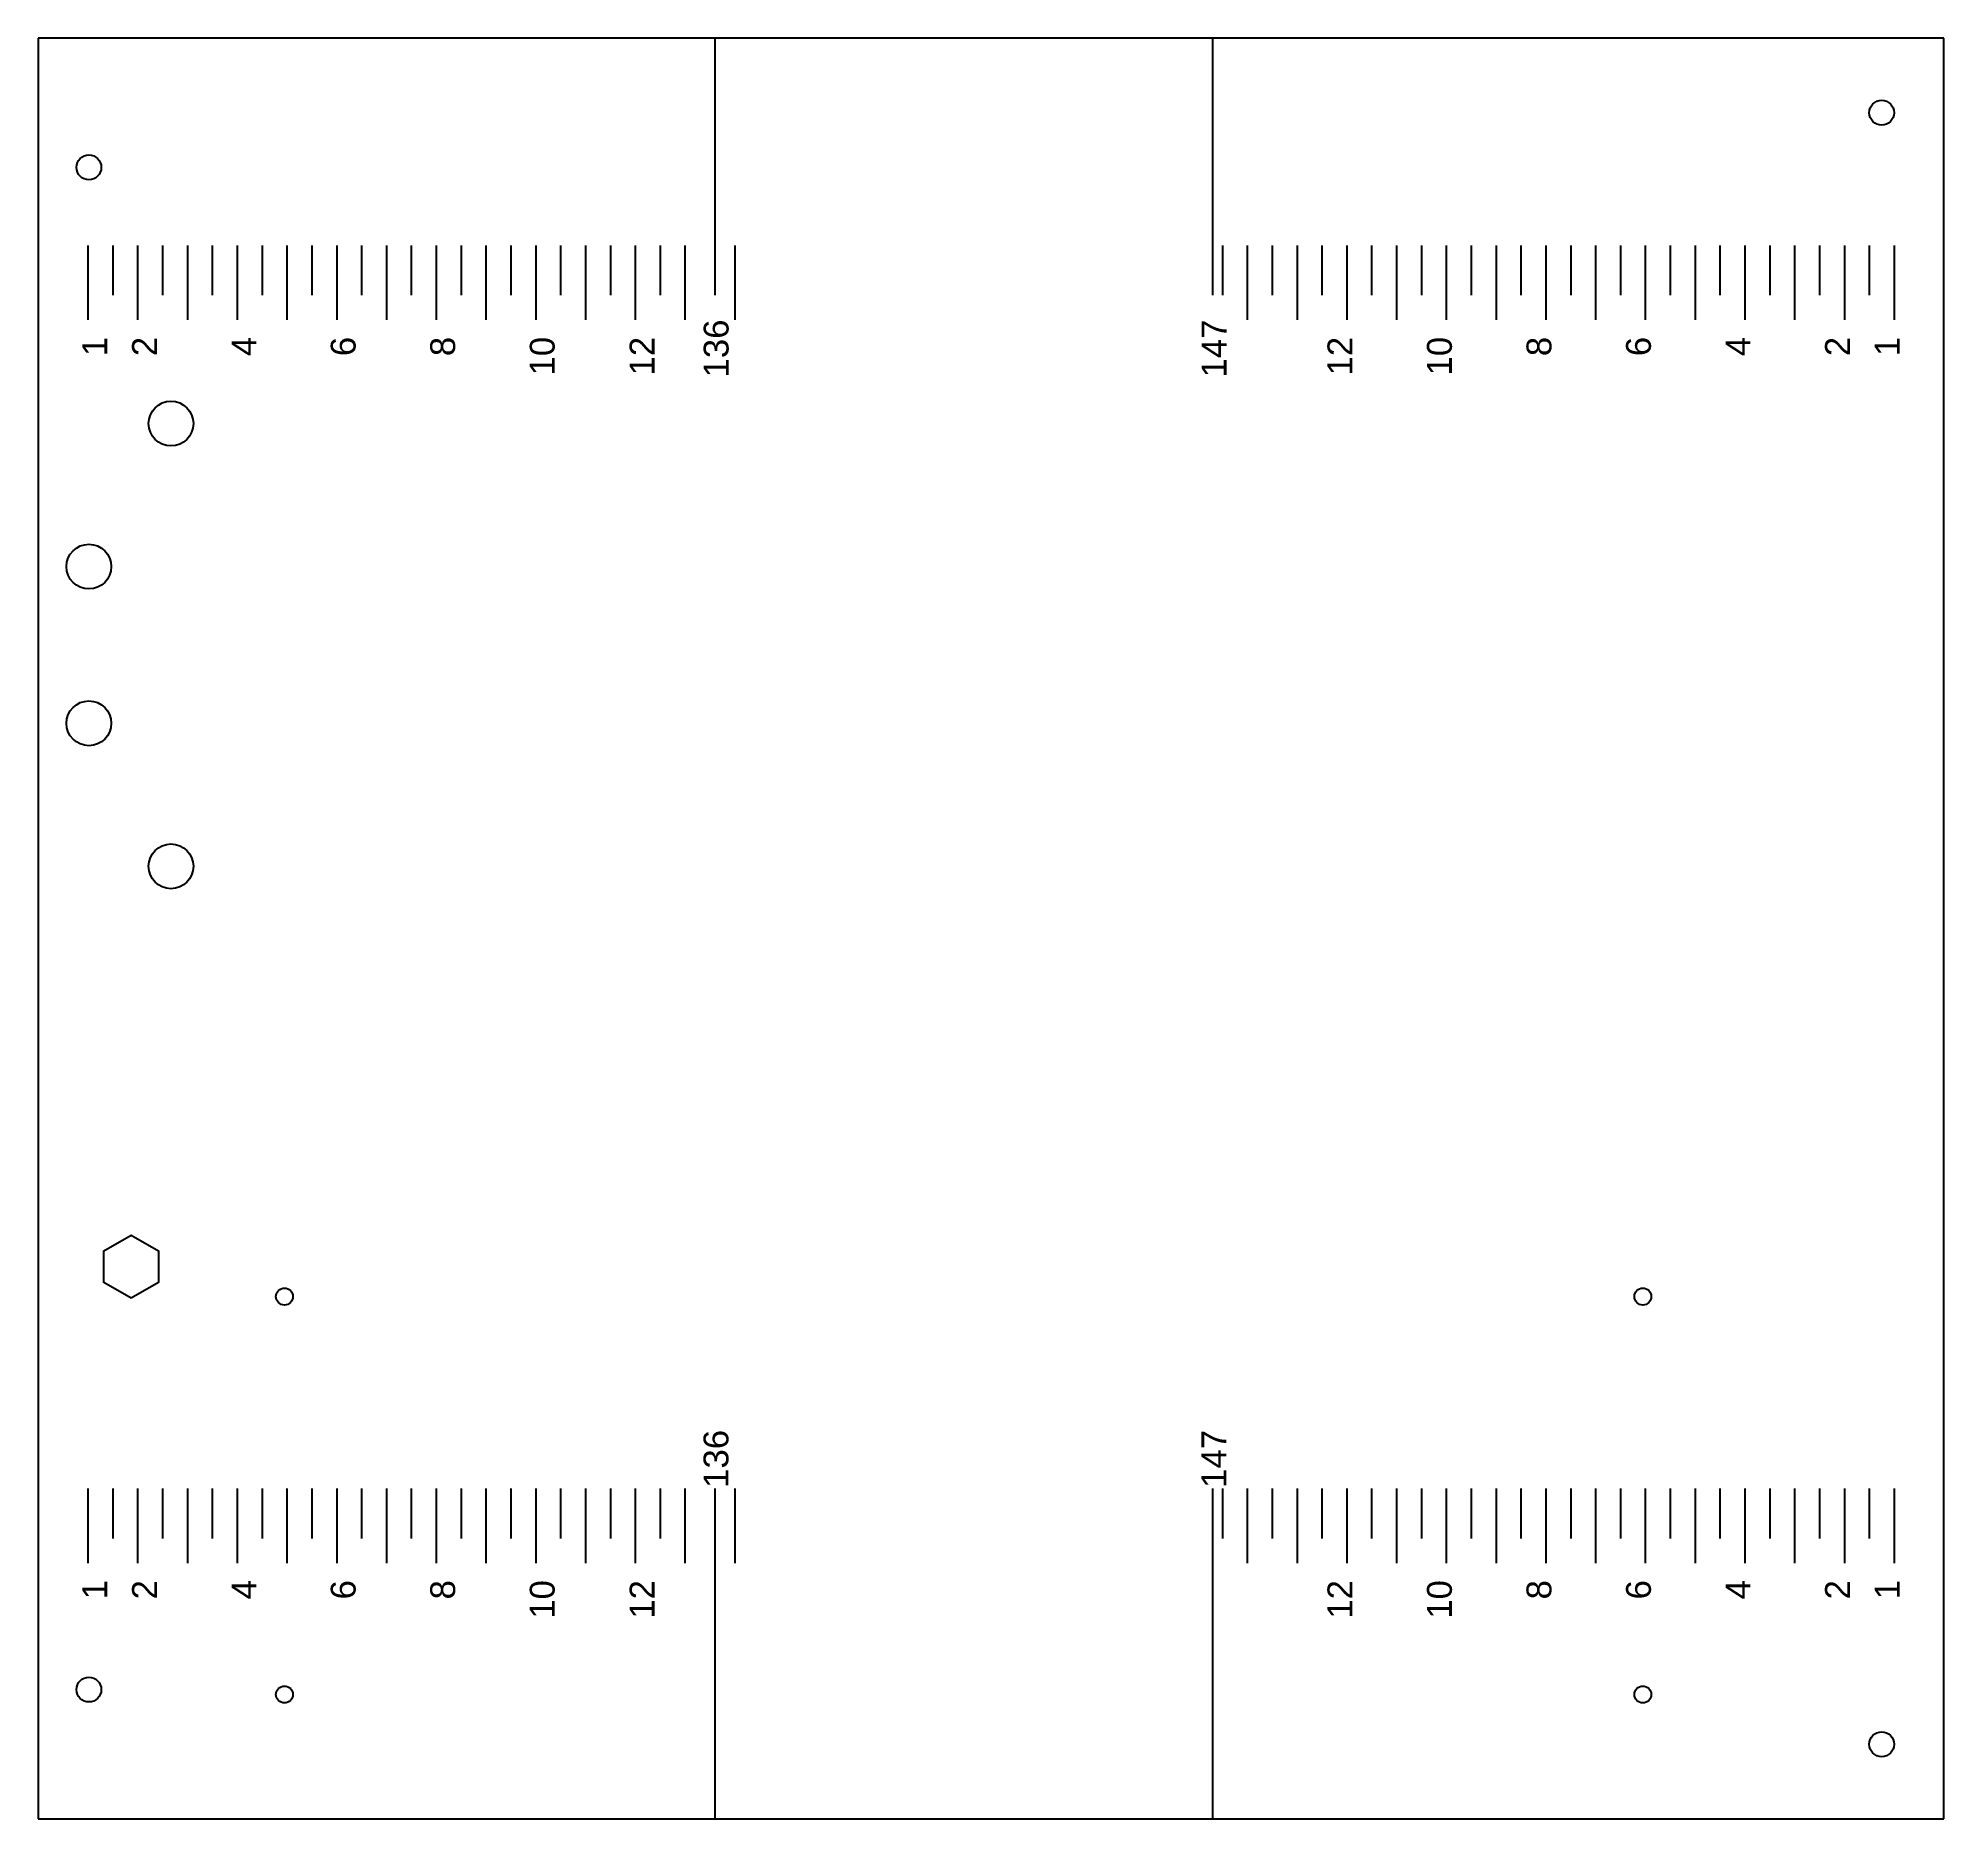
# Model space of a CAD drawing. Header units: millimetres. Extents: x -925 to 3059, y -1469 to 1737.
# Drawn here: x 2140.2 to 2523.2, y 657.7 to 1015.7 of the extents above; entities that cross this region are included whole.
import ezdxf

# ---------------------------------------------------------------- set-up
doc = ezdxf.new("R2010")
doc.units = ezdxf.units.MM
doc.styles.get("Standard").update_dxf_attribs({"font": 'arial.ttf'})

msp = doc.modelspace()

# ---------------------------------------------------------------- texts
at = {"color": 2, "char_height": 5, "width": 6.4246, "rotation": 90}
for s, insert, attachment_point in [('136', (2279.03, 959.14), 9), ('147', (2379.03, 959.14), 9), ('1', (2154.08, 955.66), 9), ('2', (2164.08, 955.66), 9), ('4', (2184.08, 955.66), 9), ('6', (2204.08, 955.66), 9), ('8', (2224.08, 955.66), 9), ('10', (2244.08, 955.66), 9), ('12', (2264.08, 955.66), 9), ('12', (2399.32, 955.66), 3), ('10', (2419.32, 955.66), 3), ('8', (2439.32, 955.66), 3), ('6', (2459.32, 955.66), 3), ('4', (2479.32, 955.66), 3), ('2', (2499.32, 955.66), 3), ('1', (2509.32, 955.66), 3), ('136', (2279, 735.92), 9), ('147', (2379, 735.92), 9), ('1', (2154.08, 705.72), 9), ('2', (2164.08, 705.72), 9), ('4', (2184.08, 705.72), 9), ('6', (2204.08, 705.72), 9), ('8', (2224.08, 705.72), 9), ('10', (2244.08, 705.72), 9), ('12', (2264.08, 705.72), 9), ('12', (2399.32, 705.72), 3), ('10', (2419.32, 705.72), 3), ('8', (2439.32, 705.72), 3), ('6', (2459.32, 705.72), 3), ('4', (2479.32, 705.72), 3), ('2', (2499.32, 705.72), 3), ('1', (2509.32, 705.72), 3)]:
    msp.add_mtext(s, dxfattribs=dict(at, insert=insert, attachment_point=attachment_point))

# ---------------------------------------------------------------- linework, layer by layer
at = {"color": 7, "true_color": 0xffffff}
for p, q in [((2523.2, 1015.72), (2140.2, 1015.72)), ((2140.2, 1015.72), (2140.2, 657.72)), ((2523.2, 657.72), (2523.2, 1015.72)), ((2140.2, 657.72), (2523.2, 657.72))]:
    msp.add_line(p, q, dxfattribs=at)
at = {"color": 2}
for p, q in [((2276.2, 1015.72), (2276.2, 964.05)), ((2376.2, 1015.72), (2376.2, 964.05)), ((2150.2, 974.05), (2150.2, 959.05)), ((2155.2, 974.05), (2155.2, 964.05)), ((2160.2, 974.05), (2160.2, 959.05)), ((2165.2, 974.05), (2165.2, 964.05)), ((2170.2, 974.05), (2170.2, 959.05)), ((2175.2, 974.05), (2175.2, 964.05)), ((2180.2, 974.05), (2180.2, 959.05)), ((2185.2, 974.05), (2185.2, 964.05)), ((2190.2, 974.05), (2190.2, 959.05)), ((2195.2, 974.05), (2195.2, 964.05)), ((2200.2, 974.05), (2200.2, 959.05)), ((2205.2, 974.05), (2205.2, 964.05)), ((2210.2, 974.05), (2210.2, 959.05)), ((2215.2, 974.05), (2215.2, 964.05)), ((2220.2, 974.05), (2220.2, 959.05)), ((2225.2, 974.05), (2225.2, 964.05)), ((2230.2, 974.05), (2230.2, 959.05)), ((2235.2, 974.05), (2235.2, 964.05)), ((2240.2, 974.05), (2240.2, 959.05)), ((2245.2, 974.05), (2245.2, 964.05)), ((2250.2, 974.05), (2250.2, 959.05)), ((2255.2, 974.05), (2255.2, 964.05)), ((2260.2, 974.05), (2260.2, 959.05)), ((2265.2, 974.05), (2265.2, 964.05)), ((2270.2, 974.05), (2270.2, 959.05)), ((2280.2, 974.05), (2280.2, 959.05)), ((2378.2, 974.05), (2378.2, 964.05)), ((2383.2, 974.05), (2383.2, 959.05)), ((2388.2, 974.05), (2388.2, 964.05)), ((2393.2, 974.05), (2393.2, 959.05)), ((2398.2, 974.05), (2398.2, 964.05)), ((2403.2, 974.05), (2403.2, 959.05)), ((2408.2, 974.05), (2408.2, 964.05)), ((2413.2, 974.05), (2413.2, 959.05)), ((2418.2, 974.05), (2418.2, 964.05)), ((2423.2, 974.05), (2423.2, 959.05)), ((2428.2, 974.05), (2428.2, 964.05)), ((2433.2, 974.05), (2433.2, 959.05)), ((2438.2, 974.05), (2438.2, 964.05)), ((2443.2, 974.05), (2443.2, 959.05)), ((2448.2, 974.05), (2448.2, 964.05)), ((2453.2, 974.05), (2453.2, 959.05)), ((2458.2, 974.05), (2458.2, 964.05)), ((2463.2, 974.05), (2463.2, 959.05)), ((2468.2, 974.05), (2468.2, 964.05)), ((2473.2, 974.05), (2473.2, 959.05)), ((2478.2, 974.05), (2478.2, 964.05)), ((2483.2, 974.05), (2483.2, 959.05)), ((2488.2, 974.05), (2488.2, 964.05)), ((2493.2, 974.05), (2493.2, 959.05)), ((2498.2, 974.05), (2498.2, 964.05)), ((2503.2, 974.05), (2503.2, 959.05)), ((2508.2, 974.05), (2508.2, 964.05)), ((2513.2, 974.05), (2513.2, 959.05)), ((2150.2, 724.11), (2150.2, 709.11)), ((2155.2, 724.11), (2155.2, 714.11)), ((2160.2, 724.11), (2160.2, 709.11)), ((2165.2, 724.11), (2165.2, 714.11)), ((2170.2, 724.11), (2170.2, 709.11)), ((2175.2, 724.11), (2175.2, 714.11)), ((2180.2, 724.11), (2180.2, 709.11)), ((2185.2, 724.11), (2185.2, 714.11)), ((2190.2, 724.11), (2190.2, 709.11)), ((2195.2, 724.11), (2195.2, 714.11)), ((2200.2, 724.11), (2200.2, 709.11)), ((2205.2, 724.11), (2205.2, 714.11)), ((2210.2, 724.11), (2210.2, 709.11)), ((2215.2, 724.11), (2215.2, 714.11)), ((2220.2, 724.11), (2220.2, 709.11)), ((2225.2, 724.11), (2225.2, 714.11)), ((2230.2, 724.11), (2230.2, 709.11)), ((2235.2, 724.11), (2235.2, 714.11)), ((2240.2, 724.11), (2240.2, 709.11)), ((2245.2, 724.11), (2245.2, 714.11)), ((2250.2, 724.11), (2250.2, 709.11)), ((2255.2, 724.11), (2255.2, 714.11)), ((2260.2, 724.11), (2260.2, 709.11)), ((2265.2, 724.11), (2265.2, 714.11)), ((2270.2, 724.11), (2270.2, 709.11)), ((2276.2, 724.11), (2276.2, 657.72)), ((2280.2, 724.11), (2280.2, 709.11)), ((2376.2, 724.11), (2376.2, 657.72)), ((2378.2, 724.11), (2378.2, 714.11)), ((2383.2, 724.11), (2383.2, 709.11)), ((2388.2, 724.11), (2388.2, 714.11)), ((2393.2, 724.11), (2393.2, 709.11)), ((2398.2, 724.11), (2398.2, 714.11)), ((2403.2, 724.11), (2403.2, 709.11)), ((2408.2, 724.11), (2408.2, 714.11)), ((2413.2, 724.11), (2413.2, 709.11)), ((2418.2, 724.11), (2418.2, 714.11)), ((2423.2, 724.11), (2423.2, 709.11)), ((2428.2, 724.11), (2428.2, 714.11)), ((2433.2, 724.11), (2433.2, 709.11)), ((2438.2, 724.11), (2438.2, 714.11)), ((2443.2, 724.11), (2443.2, 709.11)), ((2448.2, 724.11), (2448.2, 714.11)), ((2453.2, 724.11), (2453.2, 709.11)), ((2458.2, 724.11), (2458.2, 714.11)), ((2463.2, 724.11), (2463.2, 709.11)), ((2468.2, 724.11), (2468.2, 714.11)), ((2473.2, 724.11), (2473.2, 709.11)), ((2478.2, 724.11), (2478.2, 714.11)), ((2483.2, 724.11), (2483.2, 709.11)), ((2488.2, 724.11), (2488.2, 714.11)), ((2493.2, 724.11), (2493.2, 709.11)), ((2498.2, 724.11), (2498.2, 714.11)), ((2503.2, 724.11), (2503.2, 709.11)), ((2508.2, 724.11), (2508.2, 714.11)), ((2513.2, 724.11), (2513.2, 709.11))]:
    msp.add_line(p, q, dxfattribs=at)
msp.add_lwpolyline([(2158.9, 762.37), (2153.4, 765.54), (2153.4, 771.89), (2158.9, 775.07), (2164.4, 771.89), (2164.4, 765.54), (2158.9, 762.37)])
at = {"color": 7}
for centre in [(2510.7, 1000.72), (2150.4, 989.72), (2150.4, 683.72), (2510.7, 672.72)]:
    msp.add_circle(centre, 2.5, dxfattribs=at)
for centre, radius in [((2166.9, 938.22), 4.5), ((2150.4, 909.47), 4.5), ((2150.4, 877.97), 4.5), ((2166.9, 849.22), 4.5), ((2189.7, 762.72), 1.7), ((2462.7, 762.72), 1.7), ((2189.7, 682.72), 1.7), ((2462.7, 682.72), 1.7)]:
    msp.add_circle(centre, radius)

msp.set_redraw_order([(e.dxf.handle, doc.entitydb.next_handle()) for e in msp.query("TEXT MTEXT ATTDEF DIMENSION ARC_DIMENSION")])  # texts and dimensions are drawn at this point

doc.saveas('drawing.dxf')
